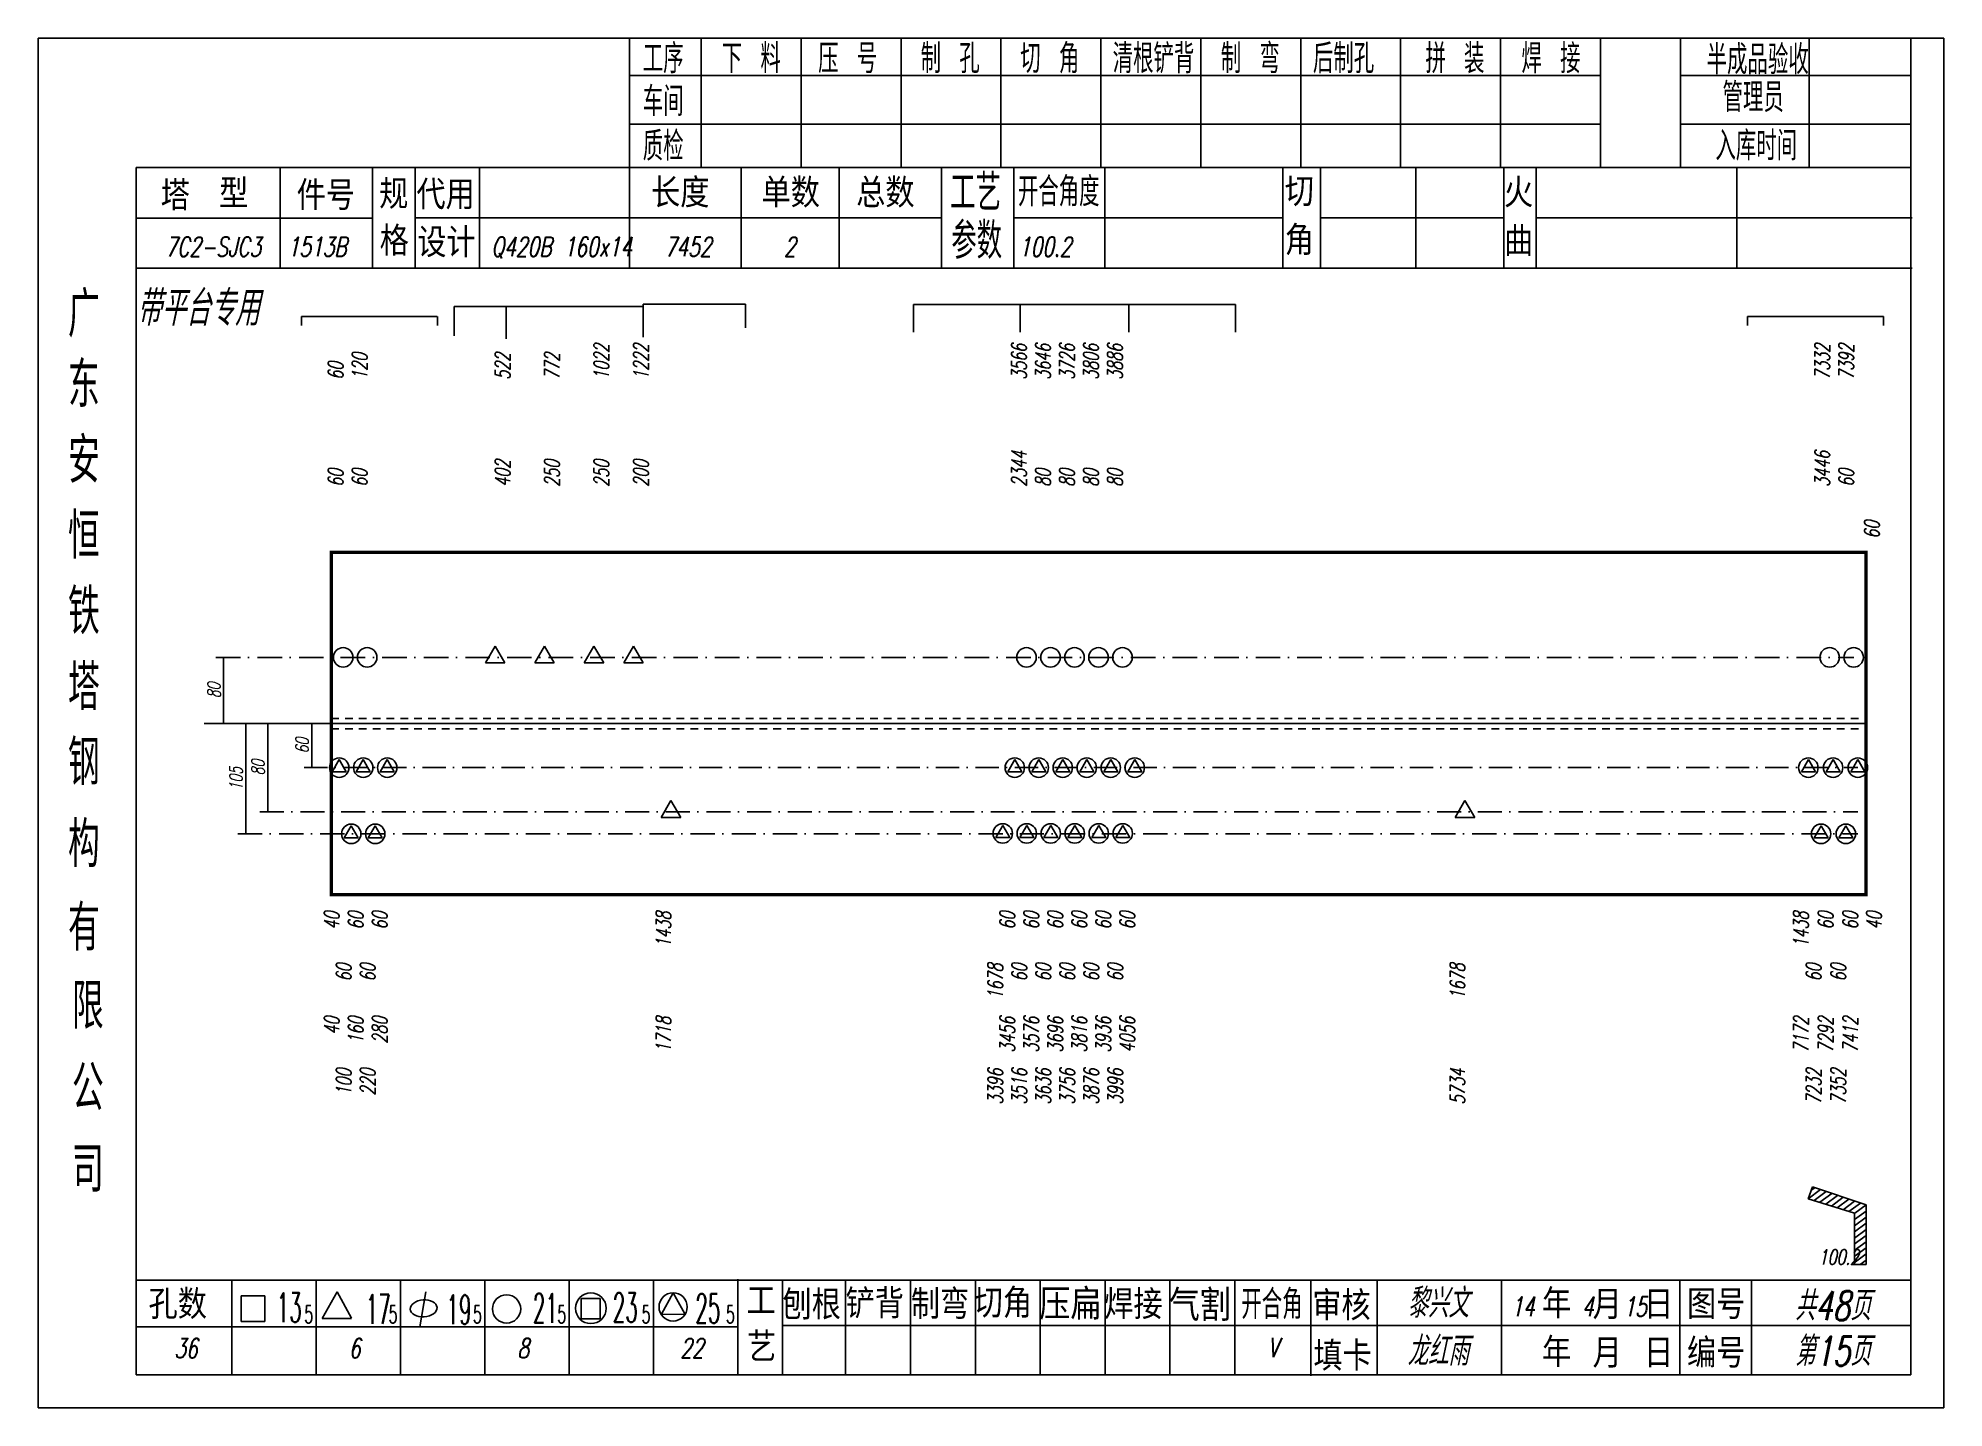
# Model space of a CAD drawing. Header units: millimetres. Extents: x -1378 to 644, y -1773 to 1979.
# Drawn here: x -780.7 to -486.9, y 550.1 to 761.3 of the extents above; entities that cross this region are included whole.
import ezdxf
from ezdxf.enums import TextEntityAlignment as Align

# ---------------------------------------------------------------- set-up
doc = ezdxf.new("R2010")
doc.units = ezdxf.units.MM
doc.linetypes.add('LPY8', pattern=[0.009000000000000001, 0.005, -0.004])
doc.linetypes.add('LPY9', pattern=[0.025, 0.015, -0.005, 0, -0.005])
for name, color, linetype in [('1', 7, 'Continuous'), ('2', 7, 'Continuous'), ('21', 7, 'Continuous')]:
    doc.layers.add(name, color=color, linetype=linetype)
doc.styles.add('hz', font='txt.shx', dxfattribs={"width": 0.7, "oblique": 12, "bigfont": 'hztxt.shx'})
doc.dimstyles.new('ISO-25', dxfattribs={"dimscale": 0.001, "dimtxt": 2.5, "dimasz": 2.5, "dimexe": 1.25, "dimexo": 0.625, "dimtad": 1, "dimtxsty": 'Standard', "dimcen": 2.5, "dimadec": 0, "dimazin": 0, "dimtfac": 1, "dimtmove": 0, "dimatfit": 3, "dimfxl": 0, "dimarcsym": 0})

msp = doc.modelspace()

# ---------------------------------------------------------------- texts
at = {"color": 134, "style": 'hz', "oblique": 12, "width": 0.7}
msp.add_text('带平台专用', height=5.4, dxfattribs=at).set_placement((-746.614086364677, 716.9224899789879), align=Align.RIGHT)
at = {"layer": '1', "color": 7, "style": 'hz', "oblique": 12, "width": 0.7}
for s, height, p in [('7C2-SJC3', 3, (-753.6802614664823, 727.592927181043)), ('2', 3, (-664.7802614664823, 727.592927181043)), ('黎兴文', 4.5, (-564.8802614664821, 563.9929271810443)), ('14', 3, (-551.7802614664823, 564.1929271810437)), ('4', 3, (-541.7802614664823, 564.1929271810437)), ('15', 3, (-534.4802614664824, 564.1929271810437)), ('龙红雨', 4.5, (-564.8802614664821, 556.5929271810437)), ('36', 3, (-757.8802614664822, 557.7929271810444)), ('6', 3, (-731.8802614664824, 557.7929271810444)), ('8', 3, (-705.8802614664824, 557.7929271810444)), ('22', 3, (-679.8802614664822, 557.7929271810444)), ('V', 3, (-590.2802614664822, 557.8929271810442))]:
    msp.add_text(s, height=height, dxfattribs=at).set_placement(p, align=Align.CENTER)
at = {"layer": '1', "color": 1, "style": 'hz', "oblique": 12, "width": 0.7}
for s, p in [('1513B', (-737.6802614664822, 727.592927181043)), ('Q420B 160x14', (-699.9802614664823, 727.592927181043)), ('7452', (-680.4802614664824, 727.592927181043))]:
    msp.add_text(s, height=3, dxfattribs=at).set_placement(p, align=Align.CENTER)
at = {"layer": '1', "color": 7, "style": 'hz', "oblique": 12, "width": 0.7}
msp.add_text('100.2', height=3, dxfattribs=at).set_placement((-621.3802614664822, 727.592927181043), align=Align.RIGHT)
for s, p in [('1022', (-692.6877526097995, 708.5929271810447)), ('1222', (-686.591778374695, 708.5929271810447)), ('3566', (-628.3100163964089, 708.5929271810447)), ('3646', (-624.6100163964089, 708.5929271810447)), ('3726', (-620.9100163964089, 708.5929271810447)), ('3806', (-617.2100163964088, 708.5929271810447)), ('3886', (-613.5100163964089, 708.5929271810447)), ('7332', (-504.4852534149526, 708.5929271810447)), ('7392', (-500.7852534149525, 708.5929271810447)), ('60', (-733.6514691959509, 708.5929271810447)), ('120', (-729.9514691959508, 708.5929271810447)), ('522', (-707.9276881975612, 708.5929271810447)), ('772', (-700.3077204036804, 708.5929271810447)), ('402', (-707.9276881975612, 692.092927181044)), ('250', (-700.3077204036804, 692.092927181044)), ('250', (-692.6877526097995, 692.092927181044)), ('200', (-686.591778374695, 692.092927181044)), ('2344', (-628.3100163964089, 692.092927181044)), ('3446', (-504.4852534149526, 692.092927181044)), ('60', (-733.6514691959509, 692.092927181044)), ('60', (-729.9514691959508, 692.092927181044)), ('80', (-624.6100163964089, 692.092927181044)), ('80', (-620.9100163964089, 692.092927181044)), ('80', (-617.2100163964088, 692.092927181044)), ('80', (-613.5100163964089, 692.092927181044)), ('60', (-500.7852534149525, 692.092927181044)), ('60', (-496.8327574407174, 684.092927181045))]:
    msp.add_text(s, height=2.3, rotation=90, dxfattribs=at).set_placement(p)
for s, p in [('40', (-734.2610666194613, 626.5929271810439)), ('60', (-730.5610666194614, 626.5929271810439)), ('60', (-726.8610666194613, 626.5929271810439)), ('1438', (-683.1158427869332, 626.5929271810439)), ('60', (-630.120618954405, 626.5929271810439)), ('60', (-626.4206189544051, 626.5929271810439)), ('60', (-622.720618954405, 626.5929271810439)), ('60', (-619.020618954405, 626.5929271810439)), ('60', (-615.320618954405, 626.5929271810439)), ('60', (-611.620618954405, 626.5929271810439)), ('1438', (-507.7702238926766, 626.5929271810439)), ('60', (-503.9602399957363, 626.5929271810439)), ('60', (-500.1502560987958, 626.5929271810439)), ('40', (-496.5152587826391, 626.5929271810439)), ('60', (-732.4110666194613, 618.5929271810448)), ('60', (-728.7110666194613, 618.5929271810448)), ('1678', (-631.970618954405, 618.5929271810448)), ('60', (-628.2706189544051, 618.5929271810448)), ('60', (-624.5706189544051, 618.5929271810448)), ('60', (-620.870618954405, 618.5929271810448)), ('60', (-617.170618954405, 618.5929271810448)), ('60', (-613.4706189544049, 618.5929271810448)), ('1678', (-560.7086801460314, 618.5929271810448)), ('60', (-505.8102399957362, 618.5929271810448)), ('60', (-502.0002560987959, 618.5929271810448)), ('40', (-734.2610666194613, 610.3929271810426)), ('160', (-730.5610666194614, 610.3929271810426)), ('280', (-726.8610666194613, 610.3929271810426)), ('1718', (-683.1158427869332, 610.3929271810426)), ('3456', (-630.120618954405, 610.3929271810426)), ('3576', (-626.4206189544051, 610.3929271810426)), ('3696', (-622.720618954405, 610.3929271810426)), ('3816', (-619.020618954405, 610.3929271810426)), ('3936', (-615.320618954405, 610.3929271810426)), ('4056', (-611.620618954405, 610.3929271810426)), ('7172', (-507.7702238926766, 610.3929271810426)), ('7292', (-503.9602399957363, 610.3929271810426)), ('7412', (-500.1502560987958, 610.3929271810426)), ('100', (-732.4110666194613, 602.3929271810435)), ('220', (-728.7110666194613, 602.3929271810435)), ('3396', (-631.970618954405, 602.3929271810435)), ('3516', (-628.2706189544051, 602.3929271810435)), ('3636', (-624.5706189544051, 602.3929271810435)), ('3756', (-620.870618954405, 602.3929271810435)), ('3876', (-617.170618954405, 602.3929271810435)), ('3996', (-613.4706189544049, 602.3929271810435)), ('5734', (-560.7086801460314, 602.3929271810435)), ('7232', (-505.8102399957362, 602.3929271810435)), ('7352', (-502.0002560987959, 602.3929271810435))]:
    msp.add_text(s, height=2.3, rotation=90, dxfattribs=at).set_placement(p, align=Align.RIGHT)
for s, height, p in [('100.2', 2.3, (-506.1802614664822, 572.1929271810428)), ('共48页', 4.5, (-509.8802614664823, 563.5929271810451)), ('第15页', 4.5, (-509.8802614664823, 556.5929271810437))]:
    msp.add_text(s, height=height, dxfattribs=at).set_placement(p)
at = {"layer": '2', "color": 7, "style": 'hz', "oblique": 12, "width": 0.7}
for s, p in [('80', (-752.5802614664823, 660.6929271810427)), ('60', (-738.9802614664824, 652.1929271810448)), ('80', (-745.7802614664822, 648.7929271810419)), ('105', (-749.1802614664823, 647.0929271810423))]:
    msp.add_text(s, height=2, rotation=90, dxfattribs=at).set_placement(p, align=Align.CENTER)

# ---------------------------------------------------------------- blocks, each defined once
blk = doc.blocks.new('xytfsc')
at = {"color": 243}
for p, q in [((-0.08180189302063978, 0.1756660281181866), (-0.08180189302063978, -0.03550000000000003)), ((0.2119981069793931, 0.1756660281181865), (-0.08180189302063978, 0.1756660281181865)), ((0.009343547070755576, 0.1756660281181865), (0.009343547070755576, 0.155714770919089)), ((0.02043905911145261, 0.1756660281181865), (0.02043905911145261, 0.1557118104779665)), ((0.03583905911145224, 0.1756660281181865), (0.03583905911145224, 0.1557118104779665)), ((0.05123905911145188, 0.1756660281181865), (0.05123905911145188, 0.1557118104779665)), ((0.0666390591114514, 0.1756660281181865), (0.06663905911145152, 0.1557118104779665)), ((0.08203905911145126, 0.1756660281181865), (0.08203905911145115, 0.1557118104779665)), ((0.09743905911145079, 0.1756660281181865), (0.09743905911145079, 0.1557118104779665)), ((0.1128390591114504, 0.1756660281181865), (0.1128390591114504, 0.1557118104779665)), ((0.1282390591114501, 0.1756660281181865), (0.1282390591114501, 0.1557118104779665)), ((0.1436390591114496, 0.1756660281181865), (0.1436390591114497, 0.1557118104779665)), ((0.1590390591114494, 0.1756660281181865), (0.1590390591114493, 0.1557118104779665)), ((0.1590390591114494, 0.1756660281181865), (0.1590390591114493, 0.1557118104779665)), ((0.1713881142505892, 0.1756660281181865), (0.1713881142505892, 0.1556970395588582)), ((0.1912480675326801, 0.1756660281181865), (0.1912480675326801, 0.1556970395588582)), ((0.2069206040023625, 0.1756660281181865), (0.2069206040023625, 0.1556999999999807)), ((0.2119981069793931, 0.1456999999999898), (0.2119981069793931, 0.1756660281181866)), ((0.1590390591114492, 0.1699052611793964), (0.009343547070755465, 0.1699052611793964)), ((0.2069206040023625, 0.1699052611793964), (0.1713881142505892, 0.1699052611793964)), ((0.1590390591114492, 0.1623816372641632), (0.009343547070755465, 0.1623816372641632)), ((0.2069206040023625, 0.1623816372641632), (0.1713881142505892, 0.1623816372641632)), ((-0.01376276607479154, 0.1557706927281533), (-0.01376276607479154, 0.1402706927281788)), ((0.009343547070755576, 0.155714770919089), (0.009343547070755576, 0.1402147709191144)), ((0.02656845232527816, 0.1557985932079323), (0.02656845232527816, 0.1402985932079577)), ((0.04170315627649701, 0.1557985932079323), (0.04170315627649701, 0.1402985932079577)), ((-0.06670189302062168, 0.1556999999999807), (-0.06670189302062168, -0.03041769200676575)), ((0.2069206040023625, 0.1556999999999807), (-0.06670189302062168, 0.1556999999999807)), ((-0.04446205990117902, 0.155710395888902), (-0.04446205990117902, 0.1402103958889274)), ((0.05749081008329371, 0.1556970395588582), (0.05749081008329371, 0.1401970395588268)), ((0.06860905819851781, 0.1556999999999807), (0.06860905819851781, 0.1401970395588268)), ((0.08264511791261897, 0.1556970395588582), (0.08264511791261897, 0.1401970395588268)), ((0.1101013382460957, 0.1556970395588582), (0.1101013382460957, 0.1401970395588268)), ((0.115893155820657, 0.1556970395588582), (0.115893155820657, 0.1401970395588268)), ((0.1305946114652267, 0.1556970395588582), (0.1305946114652267, 0.1401970395588268)), ((0.144136461840929, 0.1556970395588582), (0.144136461840929, 0.1401970395588268)), ((0.149150303690447, 0.1556970395588582), (0.149150303690447, 0.1401970395588268)), ((0.1800706029964368, 0.1556970395588582), (0.1800706029964368, 0.1401970395588268)), ((0.2069206040023625, -0.03041769200676575), (0.2069206040023625, 0.1556999999999807)), ((-0.03023245648975659, 0.1478930030858255), (-0.06670189302062168, 0.1478930030858255)), ((0.05749081008329371, 0.1479470395588141), (-0.02368604084782133, 0.1479470395588141)), ((0.06860905819851781, 0.1479470395588141), (0.1101013382460957, 0.1479470395588141)), ((0.115893155820657, 0.1479470395588141), (0.144136461840929, 0.1479470395588141)), ((0.149150303690447, 0.1479470395588141), (0.2070965826822823, 0.1479470395588141)), ((0.2119981069793931, -0.03550000000000003), (0.2119981069793931, 0.1456999999999898)), ((0.2070965826822823, 0.1401970395588268), (-0.06670189302062168, 0.1401970395588268)), ((-0.06670189302062168, -0.01580359560226546), (0.2069206040023625, -0.01580359560226546)), ((-0.05192775084779611, -0.01580359560226546), (-0.05192775084779611, -0.03041769200676575)), ((-0.0389277508478193, -0.03041769200676575), (-0.0389277508478193, -0.01580359560226546)), ((-0.03572373924024019, -0.01759791586492659), (-0.03800989078163808, -0.02169668912300543)), ((-0.03346529881744742, -0.02166899407642225), (-0.03572373924024019, -0.01759791586492659)), ((-0.02592775084778565, -0.01580359560226546), (-0.02592775084778565, -0.03041769200676575)), ((-0.02200695944068853, -0.01759838219815996), (-0.02293684695340004, -0.02300541378001347)), ((-0.01292775084780884, -0.03041769200676575), (-0.01292775084780884, -0.01580359560226546)), ((7.224915222481254e-05, -0.01580359560226546), (7.224915222481254e-05, -0.03041769200676575)), ((0.01307224915220162, -0.0302819796132649), (0.01307224915220162, -0.01580359560226546)), ((0.0426919161558027, -0.03036583533575871), (0.0426919161558027, -0.01570061183649435)), ((0.05269191615579361, -0.03036583533575871), (0.05269191615579361, -0.01570061183649435)), ((0.06269191615578451, -0.03036583533575871), (0.06269191615578451, -0.01570061183649435)), ((0.07269191615577542, -0.03036583533575871), (0.07269191615577542, -0.01570061183649435)), ((0.08269191615576632, -0.03036583533575871), (0.08269191615576632, -0.01570061183649435)), ((0.09269191615581407, -0.03036583533575871), (0.09269191615581407, -0.01570061183649435)), ((0.102691916155805, -0.03036583533575871), (0.102691916155805, -0.01570061183649435)), ((0.1144049236795291, -0.03053781203299016), (0.1144049236795291, -0.01587258853372581)), ((0.1246095262382875, -0.03053264624507895), (0.1246095262382875, -0.0158674227458146)), ((0.1437750562829757, -0.0304212194424604), (0.1437750562829757, -0.01575599594319604)), ((0.1713153053457569, -0.03044566928007092), (0.1713153053457569, -0.01578044578080656)), ((0.1823401508876538, -0.03042733090642108), (0.1823401508876538, -0.01576210740709988)), ((-0.05048480263676025, -0.02216373035882774), (-0.05048480263676025, -0.01822926644671091)), ((-0.04686708076590718, -0.01822926644671091), (-0.05048480263676025, -0.01822926644671091)), ((-0.04686708076590718, -0.01822926644671091), (-0.04686708076590718, -0.02216373035882774)), ((0.004830003859665921, -0.01861207898791511), (0.00193582636299483, -0.01861207898791511)), ((0.00193582636299483, -0.02175965011757447), (0.00193582636299483, -0.01861207898791511)), ((0.004830003859665921, -0.01861207898791511), (0.004830003859665921, -0.02175965011757447)), ((0.01611402239055282, -0.01775831488304042), (0.01428510115741177, -0.02103733348950348)), ((0.01792077472882114, -0.02101517745221421), (0.01611402239055282, -0.01775831488304042)), ((0.02607224915217843, -0.02298197961327836), (-0.06670189302062168, -0.02298197961327836)), ((-0.04686708076590718, -0.02216373035882774), (-0.05048480263676025, -0.02216373035882774)), ((-0.03800005462673595, -0.02172372488995328), (-0.03347897966173774, -0.02172372488995328)), ((0.004830003859665921, -0.02175965011757447), (0.00193582636299483, -0.02175965011757447)), ((0.01431171815258325, -0.02108781472843296), (0.01794739172399262, -0.02107673604096866)), ((0.03293604349468582, -0.02282133209506404), (0.2069206040023625, -0.02282133209506404)), ((-0.06670189302062168, -0.03041769200676575), (0.2069206040023625, -0.03041769200676575)), ((-0.07180189302064888, -0.03550000000000003), (-0.08180189302063978, -0.03550000000000003)), ((-0.07180189302064888, -0.03550000000000003), (0.2119981069793931, -0.03550000000000003))]:
    blk.add_line(p, q, dxfattribs=at)
at = {"color": 25}
for p, q in [((-0.02369509745372567, 0.1402529613678912), (-0.02369509745372567, 0.1557529613679225)), ((-0.03023245648975659, 0.1401430030857814), (-0.03023245648975659, 0.1556430030858127)), ((0.02607224915217843, -0.0302819796132649), (0.02607224915217843, -0.01568197961323498)), ((0.03297843533735489, -0.03048923032871292), (0.03297843533735489, -0.015889230328683))]:
    blk.add_line(p, q, dxfattribs=at)
at = {"color": 243}
for centre, radius in [((-0.009582155382162783, -0.02025092920551791), 0.00217561732827997), ((0.003407718477063226, -0.02014333020655207), 0.002369953329622078), ((0.01609636409548842, -0.0199313602378634), 0.00217561732827997)]:
    blk.add_circle(centre, radius, dxfattribs=at)
blk.add_ellipse((-0.02237046103383078, -0.02015827340265836), major_axis=(-0.002062659495382668, -0.0001351756295155492), ratio=0.631198260949918, dxfattribs=at)
at = {"color": 243, "style": 'hz'}
for s, height, width, p in [('工序', 0.0045, 0.7, (0.01141078938846307, 0.1702582894362837)), ('下 料', 0.0045, 0.7, (0.02359805093865874, 0.1702582894362837)), ('压 号', 0.0045, 0.7, (0.03844793515955247, 0.1702582894362837)), ('制 孔', 0.0045, 0.7, (0.05425820382671931, 0.1702582894362837)), ('切 角', 0.0045, 0.7, (0.06959885115699593, 0.1702582894362837)), ('清根铲背 ', 0.0045, 0.7, (0.08384982621404846, 0.1702582894362837)), (' 制 弯', 0.0045, 0.7, (0.0977236024752125, 0.1702582894362837)), (' 后制孔', 0.0045, 0.7, (0.1119142199866298, 0.1702582894362837)), ('拼 装', 0.0045, 0.7, (0.1320676244899056, 0.1702582894362837)), (' 焊 接', 0.0045, 0.7, (0.1440676463303413, 0.1702582894362837)), ('半成品验收', 0.0045, 0.7, (0.1754148552770184, 0.17009081662611)), ('车间', 0.0045, 0.7, (0.01141078938846307, 0.1636468545306323)), ('管理员', 0.0045, 0.7, (0.1778732141532154, 0.1642803059513241)), ('质检', 0.0045, 0.7, (0.01141078938846307, 0.156762344220953)), ('入库时间', 0.0045, 0.7, (0.1767723680015715, 0.1568099015570553)), ('工艺', 0.0056, 0.7, (0.0587989906382228, 0.1490577820888024)), ('开合角度', 0.0045, 0.7, (0.06923366991591651, 0.1497418554182122)), ('参数', 0.0056, 0.7, (0.05897301172157599, 0.1416372668027879)), ('广', 0.006999999999999999, 0.7, (-0.07719585007359397, 0.1295954538279165)), ('东', 0.006999999999999999, 0.7, (-0.07719585007359397, 0.1187447526499018)), ('安', 0.006999999999999999, 0.7, (-0.07719585007359397, 0.1070945280846008)), ('恒', 0.006999999999999999, 0.7, (-0.07719585007359397, 0.09542786141794474)), ('铁', 0.006999999999999999, 0.7, (-0.07719585007359397, 0.08376119475123184)), ('塔', 0.006999999999999999, 0.7, (-0.07719585007359397, 0.07209452808457578)), ('钢', 0.006999999999999999, 0.7, (-0.07719585007359397, 0.06049329061205705)), ('构', 0.006999999999999999, 0.7, (-0.07719585007359397, 0.04788110145058405)), ('有', 0.006999999999999999, 0.7, (-0.07719585007359397, 0.03500140037114258)), ('限', 0.006999999999999999, 0.7, (-0.07658584270095103, 0.02293366727998497)), ('公', 0.006999999999999999, 0.7, (-0.07658584270095103, 0.01031732387083545)), ('司', 0.006999999999999999, 0.7, (-0.07658584270095103, -0.002230952025500332)), ('开合角', 0.0045, 0.7, (0.1036835877846721, -0.02178813139981733)), ('13', 0.0045, 0.5, (-0.04502721137996046, -0.02227006754184052)), ('5', 0.002693249999999999, 0.6, (-0.04077264305934192, -0.02242096852363423)), ('17', 0.0045, 0.5, (-0.03130114412024965, -0.02253916149793261)), ('5', 0.002693249999999999, 0.6, (-0.02777264305936511, -0.02242096852363423)), ('19', 0.0045, 0.5, (-0.01885191850092893, -0.02259557977048238)), ('5', 0.002693249999999999, 0.6, (-0.0147726430593883, -0.02242096852363423)), ('21', 0.0045, 0.5, (-0.00553038687158447, -0.02237613483582485)), ('5', 0.002693249999999999, 0.6, (-0.00177264305935465, -0.02242096852363423)), ('23', 0.0045, 0.5, (0.006791355083094586, -0.02228307153647896)), ('5', 0.002693249999999999, 0.6, (0.01122735694062216, -0.02242096852363423)), ('25', 0.0045, 0.5, (0.01951661638022928, -0.02242476536251664)), ('5', 0.002693249999999999, 0.6, (0.02422735694065581, -0.02242096852363423))]:
    blk.add_text(s, height=height, dxfattribs=dict(at, width=width)).set_placement(p)
for s, height, p in [('塔', 0.0045, (-0.06291316232997757, 0.1491330645802254)), ('型', 0.0045, (-0.05389800470524675, 0.1494323354525722)), ('单数', 0.0045, (0.02972464180217516, 0.1495488179195508)), ('总数', 0.0045, (0.04431395269088456, 0.1495432887106308)), ('孔数', 0.0045, (-0.06478007560255661, -0.02179219429489015)), ('压扁', 0.0048, (0.07253166959404156, -0.02191633846563085)), ('气割', 0.0048, (0.09248400186405037, -0.02209650407114444)), ('图号', 0.0045, (0.1723960165372483, -0.02179937828155792)), ('编号', 0.0045, (0.1723960165372483, -0.0292993782815511))]:
    blk.add_text(s, height=height, dxfattribs=at).set_placement(p)
at = {"color": 25, "style": 'hz'}
for s, height, p in [('件号', 0.004500000000000001, (-0.04194006886487556, 0.149165076108331)), ('规', 0.0045, (-0.02922751466766782, 0.1493373910887062)), ('代用', 0.0045, (-0.02348416342917459, 0.1492692985372759)), ('长度', 0.004500000000000001, (0.01268450122748221, 0.1495456455800895)), ('切', 0.0045, (0.1103860914289777, 0.1497265722913557)), ('火', 0.0045, (0.1441815548179471, 0.1495717984769971)), ('格', 0.0045, (-0.02914508603325372, 0.1421256806360265)), ('角', 0.0045, (0.1103860914289777, 0.1422265722913625)), ('曲', 0.0045, (0.1441815548179471, 0.142071798477004)), ('设计', 0.0045, (-0.02335299900025289, 0.1418915802476153)), ('工', 0.0045, (0.02740716187170678, -0.02128382374563492)), ('刨根', 0.0045, (0.03295636141248737, -0.02187364499558092)), ('铲背', 0.0045, (0.04268726910831278, -0.02168679435850257)), ('制弯', 0.0045, (0.05274347044380023, -0.02179229979843561)), ('切角', 0.0045, (0.06242599489652834, -0.02161270702770074)), ('焊接', 0.0045, (0.08255816148815087, -0.02181036329294378)), ('审核', 0.0045, (0.1146189310481128, -0.02199924418447202)), ('年', 0.0045, (0.1500464708567216, -0.0217049306504446)), ('月', 0.0045, (0.1578457398947813, -0.02183650049470137)), ('日', 0.0045, (0.165761998036117, -0.02182188700463533)), ('艺', 0.0045, (0.02748576950156634, -0.02837945118942392)), ('填卡', 0.0045, (0.1148046463357838, -0.02976734870644399)), ('年', 0.0045, (0.1500464708567216, -0.02918454778050367)), ('月', 0.0045, (0.1578457398947813, -0.02931611762476044)), ('日', 0.0045, (0.165761998036117, -0.0293015041346944))]:
    blk.add_text(s, height=height, dxfattribs=at).set_placement(p)
blk = doc.blocks.new('li8')
at = {"layer": '21', "color": 7, "linetype": 'LPY8'}
blk.add_line((0, 0), (1, 0), dxfattribs=at)
blk = doc.blocks.new('co')
at = {"color": 211}
blk.add_circle((0, 0), 1, dxfattribs=at)
blk = doc.blocks.new('li9')
at = {"layer": '21', "color": 210, "linetype": 'LPY9'}
blk.add_line((0, 0), (1, 0), dxfattribs=at)
blk = doc.blocks.new('do')
at = {"color": 211}
for p, q in [((-0.7163570769760446, -0.4136245762459683), (0, 0.8271422774380701)), ((0, 0.8271422774380701), (0.7163570769760446, -0.4136245762459683)), ((-0.7163570769760446, -0.4136245762459683), (0.7163570769760446, -0.4136245762459683))]:
    blk.add_line(p, q, dxfattribs=at)
blk.add_circle((0, 0), 1, dxfattribs=at)
blk = doc.blocks.new('bo')
at = {"color": 211}
for p, q in [((-1, -0.5773999999999999), (0, 1.154650807568877)), ((0, 1.154650807568877), (1, -0.5773999999999999)), ((-1, -0.5773999999999999), (1, -0.5773999999999999))]:
    blk.add_line(p, q, dxfattribs=at)
blk = doc.blocks.new('khk')
at = {"color": 243}
for p, q in [((-0.009898004114630876, 0.01127916461395198), (-0.009175980195387679, 0.0132830171985468)), ((-0.009175980195387679, 0.0132830171985468), (0, 0.01020969183622411)), ((-0.001977346166034843, 0.008821502592287922), (-0.009898004114630876, 0.01127916461395198)), ((-1.387778780781446e-17, 0.0102096918362241), (0, 0)), ((-0.001977346166034843, 0), (-0.001977346166034843, 0.008821502592287922)), ((0, 0), (-0.001977346166034843, 0))]:
    blk.add_line(p, q, dxfattribs=at)
at = {"color": 1}
for p, q in [((-0.00938067141557504, 0.01271493209819971), (-0.008788762527620758, 0.01315332578098186)), ((-0.009898004114630876, 0.01127916461395198), (-0.00781011595448175, 0.01282554615745019)), ((-0.008907724014760754, 0.01096000129054889), (-0.006831469381342728, 0.0124977665339185)), ((-0.007905456266494248, 0.01065712453320641), (-0.005859710273058136, 0.01217229373973568)), ((-0.006915176166624126, 0.01033796120980332), (-0.004881063699919114, 0.01184451411620399)), ((-0.005924896066754004, 0.01001879788640023), (-0.003902417126780092, 0.01151673449267232)), ((-0.004922628318487499, 0.009715921129057753), (-0.002930658018495513, 0.01119126169848949)), ((-0.003932348218617376, 0.00939675780565466), (-0.001952011445356477, 0.01086348207495781)), ((-0.002942068118747254, 0.009077594482251566), (-0.0009733648722174693, 0.01053570245142612)), ((-0.001939800370480749, 0.008774717724909092), (-1.605763932877036e-06, 0.0102102296572433)), ((-0.001977346166034843, 0.007694301464231817), (0, 0.00915881075865915)), ((-0.001977346166034843, 0.006641693266452243), (-1.387778780781446e-17, 0.008106202560879572)), ((-0.001977346166034843, 0.005596493056568078), (-1.387778780781446e-17, 0.00706100235099541)), ((-0.002014891961588938, 0.003463468598111235), (0, 0.004955785955436286)), ((-0.002014891961588938, 0.002410860400331661), (0, 0.003903177757656712)), ((-0.001977346166034843, 0.004543884858788511), (-1.387778780781446e-17, 0.006008394153215846)), ((-0.002014891961588938, 0.001365660190447496), (1.387778780781446e-17, 0.00285797754777254)), ((-0.002014891961588938, 0.0003130519926679287), (0, 0.00180536934999297)), ((-0.001016360486022855, 3.469446951953614e-18), (0, 0.0007527611522134027))]:
    blk.add_line(p, q, dxfattribs=at)
blk = doc.blocks.new('*D84')
at = {"layer": '1', "color": 0, "lineweight": -2}
for p, q in [((-517.138190362994, 716.9616213275852), (-517.138190362994, 718.3577336776914)), ((-517.135690362994, 718.3564836776914), (-496.1919120076677, 718.3564836776914)), ((-496.1894120076677, 716.9616213275852), (-496.1894120076677, 718.3577336776914))]:
    blk.add_line(p, q, dxfattribs=at)
at = {"layer": '1', "color": 0}
for points in [[(-517.135690362994, 718.356900344358), (-517.135690362994, 718.3560670110247), (-517.138190362994, 718.3564836776914)], [(-496.1919120076677, 718.356900344358), (-496.1919120076677, 718.3560670110247), (-496.1894120076677, 718.3564836776914)]]:
    blk.add_solid(points, dxfattribs=at)
at = {"layer": 'Defpoints', "color": 0}
for p in [(-517.138190362994, 716.9609963275852), (-496.1894120076677, 718.3564836776914), (-496.1894120076677, 716.9609963275852)]:
    blk.add_point(p, dxfattribs=at)
at = {"layer": '1', "color": 0, "insert": (-506.6638011853308, 718.3583586776914), "char_height": 0.0025, "attachment_point": 5}
blk.add_mtext('180', dxfattribs=at)
blk = doc.blocks.new('*D82')
at = {"layer": '1', "color": 0, "lineweight": -2}
for p, q in [((-645.7491259662837, 715.9272267212503), (-645.7491259662837, 720.1931736524573)), ((-629.312834216853, 720.1919236524573), (-645.7466259662837, 720.1919236524573)), ((-629.310334216853, 715.9272267212503), (-629.310334216853, 720.1931736524573))]:
    blk.add_line(p, q, dxfattribs=at)
at = {"layer": '1', "color": 0}
for points in [[(-645.7466259662837, 720.1923403191239), (-645.7466259662837, 720.1915069857906), (-645.7491259662837, 720.1919236524573)], [(-629.312834216853, 720.1923403191239), (-629.312834216853, 720.1915069857906), (-629.310334216853, 720.1919236524573)]]:
    blk.add_solid(points, dxfattribs=at)
at = {"layer": 'Defpoints', "color": 0}
for p in [(-645.7491259662837, 720.1919236524573), (-645.7491259662837, 715.9266017212503), (-629.310334216853, 715.9266017212503)]:
    blk.add_point(p, dxfattribs=at)
at = {"layer": '1', "color": 0, "insert": (-637.5297300915684, 720.1937986524573), "char_height": 0.0025, "attachment_point": 5}
blk.add_mtext('110', dxfattribs=at)
blk = doc.blocks.new('*D81')
at = {"layer": '1', "color": 0, "lineweight": -2}
for p, q in [((-612.5082568579154, 715.9272267212503), (-612.5082568579154, 720.1931736524573)), ((-596.0719651084847, 720.1919236524573), (-612.5057568579153, 720.1919236524573)), ((-596.0694651084847, 715.9272267212503), (-596.0694651084847, 720.1931736524573))]:
    blk.add_line(p, q, dxfattribs=at)
at = {"layer": '1', "color": 0}
for points in [[(-612.5057568579153, 720.1923403191239), (-612.5057568579153, 720.1915069857906), (-612.5082568579154, 720.1919236524573)], [(-596.0719651084847, 720.1923403191239), (-596.0719651084847, 720.1915069857906), (-596.0694651084847, 720.1919236524573)]]:
    blk.add_solid(points, dxfattribs=at)
at = {"layer": 'Defpoints', "color": 0}
for p in [(-612.5082568579154, 720.1919236524573), (-612.5082568579154, 715.9266017212503), (-596.0694651084847, 715.9266017212503)]:
    blk.add_point(p, dxfattribs=at)
at = {"layer": '1', "color": 0, "insert": (-604.2888609832, 720.1937986524573), "char_height": 0.0025, "attachment_point": 5}
blk.add_mtext('110', dxfattribs=at)
blk = doc.blocks.new('*D83')
at = {"layer": '1', "color": 0, "lineweight": -2}
for p, q in [((-740.0840501622907, 716.9616213275852), (-740.0840501622907, 718.3577336776914)), ((-740.0815501622907, 718.3564836776914), (-719.1377718069643, 718.3564836776914)), ((-719.1352718069643, 716.9616213275852), (-719.1352718069643, 718.3577336776914))]:
    blk.add_line(p, q, dxfattribs=at)
at = {"layer": '1', "color": 0}
for points in [[(-740.0815501622907, 718.356900344358), (-740.0815501622907, 718.3560670110247), (-740.0840501622907, 718.3564836776914)], [(-719.1377718069643, 718.356900344358), (-719.1377718069643, 718.3560670110247), (-719.1352718069643, 718.3564836776914)]]:
    blk.add_solid(points, dxfattribs=at)
at = {"layer": 'Defpoints', "color": 0}
for p in [(-740.0840501622907, 716.9609963275852), (-719.1352718069643, 718.3564836776914), (-719.1352718069643, 716.9609963275852)]:
    blk.add_point(p, dxfattribs=at)
at = {"layer": '1', "color": 0, "insert": (-729.6096609846275, 718.3583586776914), "char_height": 0.0025, "attachment_point": 5}
blk.add_mtext('180', dxfattribs=at)
blk = doc.blocks.new('*D87')
at = {"layer": '1', "color": 0, "lineweight": -2}
for p, q in [((-716.5523884662015, 715.3716018212502), (-716.5523884662015, 719.8718415992178)), ((-716.5498884662014, 719.8705915992177), (-708.5350131705117, 719.8705915992177)), ((-708.5325131705116, 714.9002000307877), (-708.5325131705116, 719.8718415992178))]:
    blk.add_line(p, q, dxfattribs=at)
at = {"layer": '1', "color": 0}
for points in [[(-716.5498884662014, 719.8710082658844), (-716.5498884662014, 719.8701749325511), (-716.5523884662015, 719.8705915992177)], [(-708.5350131705117, 719.8710082658844), (-708.5350131705117, 719.8701749325511), (-708.5325131705116, 719.8705915992177)]]:
    blk.add_solid(points, dxfattribs=at)
at = {"layer": 'Defpoints', "color": 0}
for p in [(-708.5325131705116, 719.8705915992177), (-716.5523884662015, 715.3709768212502), (-708.5325131705116, 714.8995750307877)]:
    blk.add_point(p, dxfattribs=at)
at = {"layer": '1', "color": 0, "insert": (-712.5424508183565, 719.8724665992178), "char_height": 0.0025, "attachment_point": 5}
blk.add_mtext('260', dxfattribs=at)
blk = doc.blocks.new('*D88')
at = {"layer": '1', "color": 0, "lineweight": -2}
for p, q in [((-687.4032903741388, 715.1820600661207), (-687.4032903741388, 720.2577169175609)), ((-671.6478493359286, 720.2564669175608), (-687.4007903741388, 720.2564669175608)), ((-671.6453493359286, 716.6134965061641), (-671.6453493359286, 720.2577169175609))]:
    blk.add_line(p, q, dxfattribs=at)
at = {"layer": '1', "color": 0}
for points in [[(-687.4007903741388, 720.2568835842275), (-687.4007903741388, 720.2560502508942), (-687.4032903741388, 720.2564669175608)], [(-671.6478493359286, 720.2568835842275), (-671.6478493359286, 720.2560502508942), (-671.6453493359286, 720.2564669175608)]]:
    blk.add_solid(points, dxfattribs=at)
at = {"layer": 'Defpoints', "color": 0}
for p in [(-687.4032903741388, 720.2564669175608), (-687.4032903741388, 715.1814350661207), (-671.6453493359286, 716.6128715061641)]:
    blk.add_point(p, dxfattribs=at)
at = {"layer": '1', "color": 0, "insert": (-679.5243198550337, 720.2583419175609), "char_height": 0.0025, "attachment_point": 5}
blk.add_mtext('190', dxfattribs=at)

# ---------------------------------------------------------------- dimensions: what is measured, and where the dimension line sits
at = {"layer": '1', "color": 7}
for base, p1, p2, text, picture, middle in [((-708.5325131705116, 719.8705915992177), (-716.5523884662015, 715.3709768212502), (-708.5325131705116, 714.8995750307877), '260', '*D87', (-712.5424508183565, 719.8724665992178)), ((-687.4032903741388, 720.2564669175608), (-671.6453493359286, 716.6128715061641), (-687.4032903741388, 715.1814350661207), '190', '*D88', (-679.5243198550337, 720.2583419175609)), ((-645.7491259662837, 720.1919236524573), (-629.310334216853, 715.9266017212503), (-645.7491259662837, 715.9266017212503), '110', '*D82', (-637.5297300915684, 720.1937986524573)), ((-612.5082568579154, 720.1919236524573), (-596.0694651084847, 715.9266017212503), (-612.5082568579154, 715.9266017212503), '110', '*D81', (-604.2888609832, 720.1937986524573)), ((-719.1352718069643, 718.3564836776914), (-740.0840501622907, 716.9609963275852), (-719.1352718069643, 716.9609963275852), '180', '*D83', (-729.6096609846275, 718.3583586776914)), ((-496.1894120076677, 718.3564836776914), (-517.138190362994, 716.9609963275852), (-496.1894120076677, 716.9609963275852), '180', '*D84', (-506.6638011853308, 718.3583586776914))]:
    dim = msp.add_linear_dim(base=base, p1=p1, p2=p2, text=text, dimstyle='ISO-25', override={"dimzin": 0}, dxfattribs=at)
    dim.commit()
    dim.dimension.update_dxf_attribs({"geometry": picture, "text_midpoint": middle})

# ---------------------------------------------------------------- linework, layer by layer
at = {"layer": '1', "color": 7}
for p, q in [((-708.5325131705116, 719.8705915992183), (-687.4032903741387, 719.8705915992183)), ((-629.3103342168529, 720.1919236524578), (-612.5082568579153, 720.1919236524578))]:
    msp.add_line(p, q, dxfattribs=at)
at = {"layer": '2', "color": 7}
for p, q in [((-752.0802614664823, 665.792927181045), (-752.0802614664823, 655.5929271810439)), ((-755.0802614664823, 655.5929271810439), (-675.4802614664824, 655.5929271810439)), ((-755.0802614664823, 655.5929271810439), (-685.6802614664823, 655.5929271810439)), ((-748.6802614664823, 638.5929271810444), (-748.6802614664823, 655.5929271810439)), ((-745.2802614664823, 641.9929271810436), (-745.2802614664823, 655.5929271810439)), ((-738.4802614664823, 648.7929271810419), (-738.4802614664823, 655.5929271810439)), ((-735.4802614664823, 655.5929271810439), (-498.8802614664824, 655.5929271810439))]:
    msp.add_line(p, q, dxfattribs=at)
at = {"layer": '2', "color": 7, "const_width": 0.5}
msp.add_lwpolyline([(-735.4802614664824, 681.9929271810415), (-498.8802614664824, 681.9929271810415), (-498.8802614664824, 629.1929271810441), (-735.4802614664824, 629.1929271810441)], close=True, dxfattribs=at)

# ---------------------------------------------------------------- block references
at = {"layer": '1', "color": 1, "xscale": 1000, "yscale": 1000, "zscale": 1000}
msp.add_blockref('xytfsc', (-698.8802614664824, 585.5929271810436), dxfattribs=at)
at = {"layer": '1', "color": 7}
for name, p, xscale, yscale, zscale in [('co', (-733.6514691959509, 665.792927181045), 1.5, 1.5, 1.5), ('co', (-729.9514691959508, 665.792927181045), 1.5, 1.5, 1.5), ('bo', (-710.2276881975612, 665.792927181045), -1.5, 1.5, 1.5), ('bo', (-702.6077204036803, 665.792927181045), -1.5, 1.5, 1.5), ('bo', (-694.9877526097995, 665.792927181045), -1.5, 1.5, 1.5), ('bo', (-688.8917783746949, 665.792927181045), -1.5, 1.5, 1.5), ('co', (-628.3100163964089, 665.792927181045), 1.5, 1.5, 1.5), ('co', (-624.6100163964089, 665.792927181045), 1.5, 1.5, 1.5), ('co', (-620.9100163964089, 665.792927181045), 1.5, 1.5, 1.5), ('co', (-617.2100163964088, 665.792927181045), 1.5, 1.5, 1.5), ('co', (-613.5100163964089, 665.792927181045), 1.5, 1.5, 1.5), ('co', (-504.4852534149526, 665.792927181045), 1.5, 1.5, 1.5), ('co', (-500.7852534149525, 665.792927181045), 1.5, 1.5, 1.5), ('li9', (-753.2802614664823, 665.792927181045), 252.49500805153, 252.49500805153, 252.49500805153), ('do', (-734.2610666194613, 648.7929271810419), 1.5, 1.5, 1.5), ('do', (-730.5610666194614, 648.7929271810419), 1.5, 1.5, 1.5), ('do', (-726.8610666194613, 648.7929271810419), 1.5, 1.5, 1.5), ('do', (-630.120618954405, 648.7929271810419), 1.5, 1.5, 1.5), ('do', (-626.4206189544051, 648.7929271810419), 1.5, 1.5, 1.5), ('do', (-622.720618954405, 648.7929271810419), 1.5, 1.5, 1.5), ('do', (-619.020618954405, 648.7929271810419), 1.5, 1.5, 1.5), ('do', (-615.320618954405, 648.7929271810419), 1.5, 1.5, 1.5), ('do', (-611.620618954405, 648.7929271810419), 1.5, 1.5, 1.5), ('do', (-507.7702238926766, 648.7929271810419), 1.5, 1.5, 1.5), ('do', (-503.9602399957363, 648.7929271810419), 1.5, 1.5, 1.5), ('do', (-500.1502560987958, 648.7929271810419), 1.5, 1.5, 1.5), ('li9', (-739.6802614664822, 648.7929271810419), 239.530005367687, 239.530005367687, 239.530005367687), ('bo', (-683.1158427869332, 641.9929271810436), 1.5, 1.5, 1.5), ('bo', (-560.7086801460314, 641.9929271810436), 1.5, 1.5, 1.5), ('li9', (-746.4802614664823, 641.9929271810436), 246.330005367687, 246.330005367687, 246.330005367687), ('li9', (-749.8802614664824, 638.5929271810444), 249.730005367687, 249.730005367687, 249.730005367687), ('do', (-732.4110666194613, 638.5929271810444), 1.5, 1.5, 1.5), ('do', (-728.7110666194613, 638.5929271810444), 1.5, 1.5, 1.5), ('do', (-631.970618954405, 638.6533336801255), 1.5, 1.5, 1.5), ('do', (-628.2706189544051, 638.6533336801255), 1.5, 1.5, 1.5), ('do', (-624.5706189544051, 638.6533336801255), 1.5, 1.5, 1.5), ('do', (-620.870618954405, 638.6533336801255), 1.5, 1.5, 1.5), ('do', (-617.170618954405, 638.6533336801255), 1.5, 1.5, 1.5), ('do', (-613.4706189544049, 638.6533336801255), 1.5, 1.5, 1.5), ('do', (-505.8102399957362, 638.5929271810444), 1.5, 1.5, 1.5), ('do', (-502.0002560987959, 638.5929271810444), 1.5, 1.5, 1.5), ('khk', (-498.8802614664824, 572.1929271810428), 900, 900, 900)]:
    msp.add_blockref(name, p, dxfattribs=dict(at, xscale=xscale, yscale=yscale, zscale=zscale))
at = {"layer": '2', "color": 7, "xscale": 236.6, "yscale": 236.6, "zscale": 236.6}
for p in [(-735.4802614664823, 656.3929271810421), (-735.4802614664823, 654.7929271810422)]:
    msp.add_blockref('li8', p, dxfattribs=at)

msp.set_redraw_order([(e.dxf.handle, doc.entitydb.next_handle()) for e in msp.query("TEXT MTEXT ATTDEF DIMENSION ARC_DIMENSION")])  # texts and dimensions are drawn at this point

doc.saveas('drawing.dxf')
